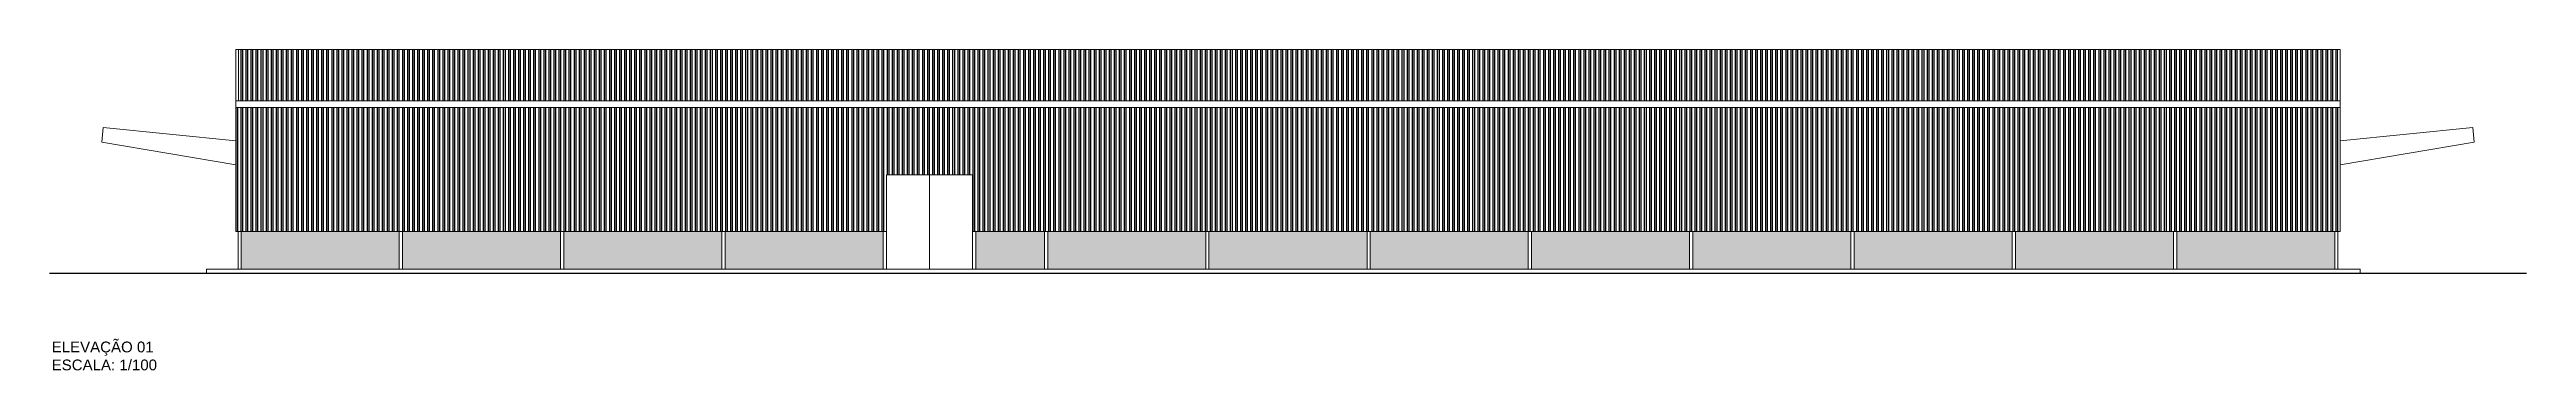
# Model space of a CAD drawing. Header units: inches. Extents: x 1286 to 7442, y -84 to 3420.
# Drawn here: x 2244 to 2336, y 57.8 to 69.8 of the extents above; entities that cross this region are included whole.
import ezdxf

# ---------------------------------------------------------------- set-up
doc = ezdxf.new("R2010")
doc.units = ezdxf.units.IN
doc.header["$LTSCALE"] = 3
doc.header["$MEASUREMENT"] = 0
doc.layers.add('ARQ_HATCH', color=8, linetype='Continuous')
doc.layers.add('ARQ_TEXTO', color=133, linetype='Continuous')
doc.layers.add('ARQ_VISTA', color=2, linetype='Continuous', lineweight=5)
doc.styles.add('1 - 200', font='arial.ttf', dxfattribs={"height": 0.4})

msp = doc.modelspace()

# ---------------------------------------------------------------- texts
at = {"layer": 'ARQ_TEXTO', "insert": (2244.088, 58.918), "char_height": 0.4, "attachment_point": 1, "style": '1 - 200'}
msp.add_mtext_dynamic_manual_height_columns('ELEVAÇÃO 01\\PESCALA: 1/100', width=6.22474, gutter_width=10, heights=[0], dxfattribs=at)

# ---------------------------------------------------------------- hatches: boundary and pattern name
at = {"layer": 'ARQ_HATCH'}
h = msp.add_hatch(dxfattribs=at)
h.set_pattern_fill('ANSI32', scale=0.5, angle=45)
h.paths.add_polyline_path([(2328.979, 69.762), (2251.029, 69.762), (2251.029, 67.862), (2328.979, 67.862)])
h = msp.add_hatch(dxfattribs=at)
h.set_pattern_fill('ANSI32', color=2, scale=0.5, angle=45)
h.paths.add_polyline_path([(2329.079, 67.61), (2250.929, 67.61), (2250.929, 63.01), (2275.089, 63.01), (2275.089, 65.11), (2278.289, 65.11), (2278.289, 63.01), (2329.079, 63.01)])
h = msp.add_hatch(dxfattribs=at)
h.set_pattern_fill('AR-SAND', scale=0.2)
h.set_pattern_definition([(37.5, (0, 0), (-0.01259867, 0.385364754), [0, -0.304, 0, -0.34, 0, -0.325]), (7.5, (0, 0), (0.35395534, 0.56442921), [0, -0.164, 0, -0.274, 0, -0.105]), (327.5, (-0.246, 0), (0.62282837, 0.00113181), [0, -0.1, 0, -0.36, 0, -0.47]), (317.5, (-0.246, 0), (0.60122532, 0.17553511), [0, -0.05, 0, -0.236, 0, -0.27])])
h.paths.add_polyline_path([(2256.999, 63.01), (2251.129, 63.01), (2251.129, 61.61), (2256.999, 61.61)])
h.paths.add_polyline_path([(2262.989, 63.01), (2257.119, 63.01), (2257.119, 61.61), (2262.989, 61.61)])
h.paths.add_polyline_path([(2268.979, 63.01), (2263.109, 63.01), (2263.109, 61.61), (2268.979, 61.61)])
h.paths.add_polyline_path([(2274.969, 63.01), (2269.099, 63.01), (2269.099, 61.61), (2274.969, 61.61)])
h.paths.add_polyline_path([(2280.959, 63.01), (2278.409, 63.01), (2278.409, 61.61), (2280.959, 61.61)])
h.paths.add_polyline_path([(2286.949, 63.01), (2281.079, 63.01), (2281.079, 61.61), (2286.949, 61.61)])
h.paths.add_polyline_path([(2292.939, 63.01), (2287.069, 63.01), (2287.069, 61.61), (2292.939, 61.61)])
h.paths.add_polyline_path([(2298.929, 63.01), (2293.059, 63.01), (2293.059, 61.61), (2298.929, 61.61)])
h.paths.add_polyline_path([(2304.919, 63.01), (2299.049, 63.01), (2299.049, 61.61), (2304.919, 61.61)])
h.paths.add_polyline_path([(2310.909, 63.01), (2305.039, 63.01), (2305.039, 61.61), (2310.909, 61.61)])
h.paths.add_polyline_path([(2316.899, 63.01), (2311.029, 63.01), (2311.029, 61.61), (2316.899, 61.61)])
h.paths.add_polyline_path([(2322.889, 63.01), (2317.019, 63.01), (2317.019, 61.61), (2322.889, 61.61)])
h.paths.add_polyline_path([(2328.879, 63.01), (2323.009, 63.01), (2323.009, 61.61), (2328.879, 61.61)])

# ---------------------------------------------------------------- linework, layer by layer
at = {"color": 6}
msp.add_line((2244.009, 61.46), (2335.999, 61.46), dxfattribs=at)
at = {"layer": 'ARQ_VISTA', "color": 7}
for p, q in [((2251.029, 69.762), (2251.029, 67.862)), ((2328.979, 69.762), (2328.979, 67.862))]:
    msp.add_line(p, q, dxfattribs=at)
at = {"layer": 'ARQ_VISTA', "color": 3}
for p, q in [((2249.842, 61.61), (2329.824, 61.61)), ((2249.842, 61.61), (2249.842, 61.46)), ((2329.824, 61.46), (2329.824, 61.61))]:
    msp.add_line(p, q, dxfattribs=at)
at = {"layer": 'ARQ_VISTA', "color": 7}
msp.add_lwpolyline([(2250.929, 67.862), (2329.079, 67.862), (2329.079, 69.762), (2250.929, 69.762)], close=True, dxfattribs=at)
at = {"layer": 'ARQ_VISTA'}
msp.add_lwpolyline([(2278.289, 63.01), (2329.079, 63.01), (2329.079, 67.862), (2250.929, 67.862), (2250.929, 63.01), (2275.089, 63.01), (2275.089, 65.11), (2278.289, 65.11), (2278.289, 63.01)], dxfattribs=at)
msp.add_lwpolyline([(2329.079, 67.61), (2250.929, 67.61), (2250.929, 67.862), (2329.079, 67.862)], close=True, dxfattribs=at)
at = {"layer": 'ARQ_VISTA', "color": 7}
for points in [[(2250.929, 65.476), (2245.95, 66.328), (2246.003, 66.864), (2250.929, 66.371)], [(2329.079, 65.476), (2334.059, 66.328), (2334.006, 66.864), (2329.079, 66.371)], [(2276.689, 65.11), (2276.689, 61.61)], [(2251.129, 63.01), (2251.129, 61.61), (2251.009, 61.61), (2251.009, 63.01)], [(2257.119, 63.01), (2257.119, 61.61), (2256.999, 61.61), (2256.999, 63.01)], [(2263.109, 63.01), (2263.109, 61.61), (2262.989, 61.61), (2262.989, 63.01)], [(2269.099, 63.01), (2269.099, 61.61), (2268.979, 61.61), (2268.979, 63.01)], [(2275.089, 63.01), (2275.089, 61.61), (2274.969, 61.61), (2274.969, 63.01)], [(2278.409, 63.01), (2278.409, 61.61), (2278.289, 61.61), (2278.289, 63.01)], [(2281.079, 63.01), (2281.079, 61.61), (2280.959, 61.61), (2280.959, 63.01)], [(2287.069, 63.01), (2287.069, 61.61), (2286.949, 61.61), (2286.949, 63.01)], [(2293.059, 63.01), (2293.059, 61.61), (2292.939, 61.61), (2292.939, 63.01)], [(2299.049, 63.01), (2299.049, 61.61), (2298.929, 61.61), (2298.929, 63.01)], [(2305.039, 63.01), (2305.039, 61.61), (2304.919, 61.61), (2304.919, 63.01)], [(2311.029, 63.01), (2311.029, 61.61), (2310.909, 61.61), (2310.909, 63.01)], [(2317.019, 63.01), (2317.019, 61.61), (2316.899, 61.61), (2316.899, 63.01)], [(2323.009, 63.01), (2323.009, 61.61), (2322.889, 61.61), (2322.889, 63.01)], [(2328.999, 63.01), (2328.999, 61.61), (2328.879, 61.61), (2328.879, 63.01)]]:
    msp.add_lwpolyline(points, dxfattribs=at)

msp.set_redraw_order([(e.dxf.handle, doc.entitydb.next_handle()) for e in msp.query("TEXT MTEXT ATTDEF DIMENSION ARC_DIMENSION")])  # texts and dimensions are drawn at this point

doc.saveas('drawing.dxf')
